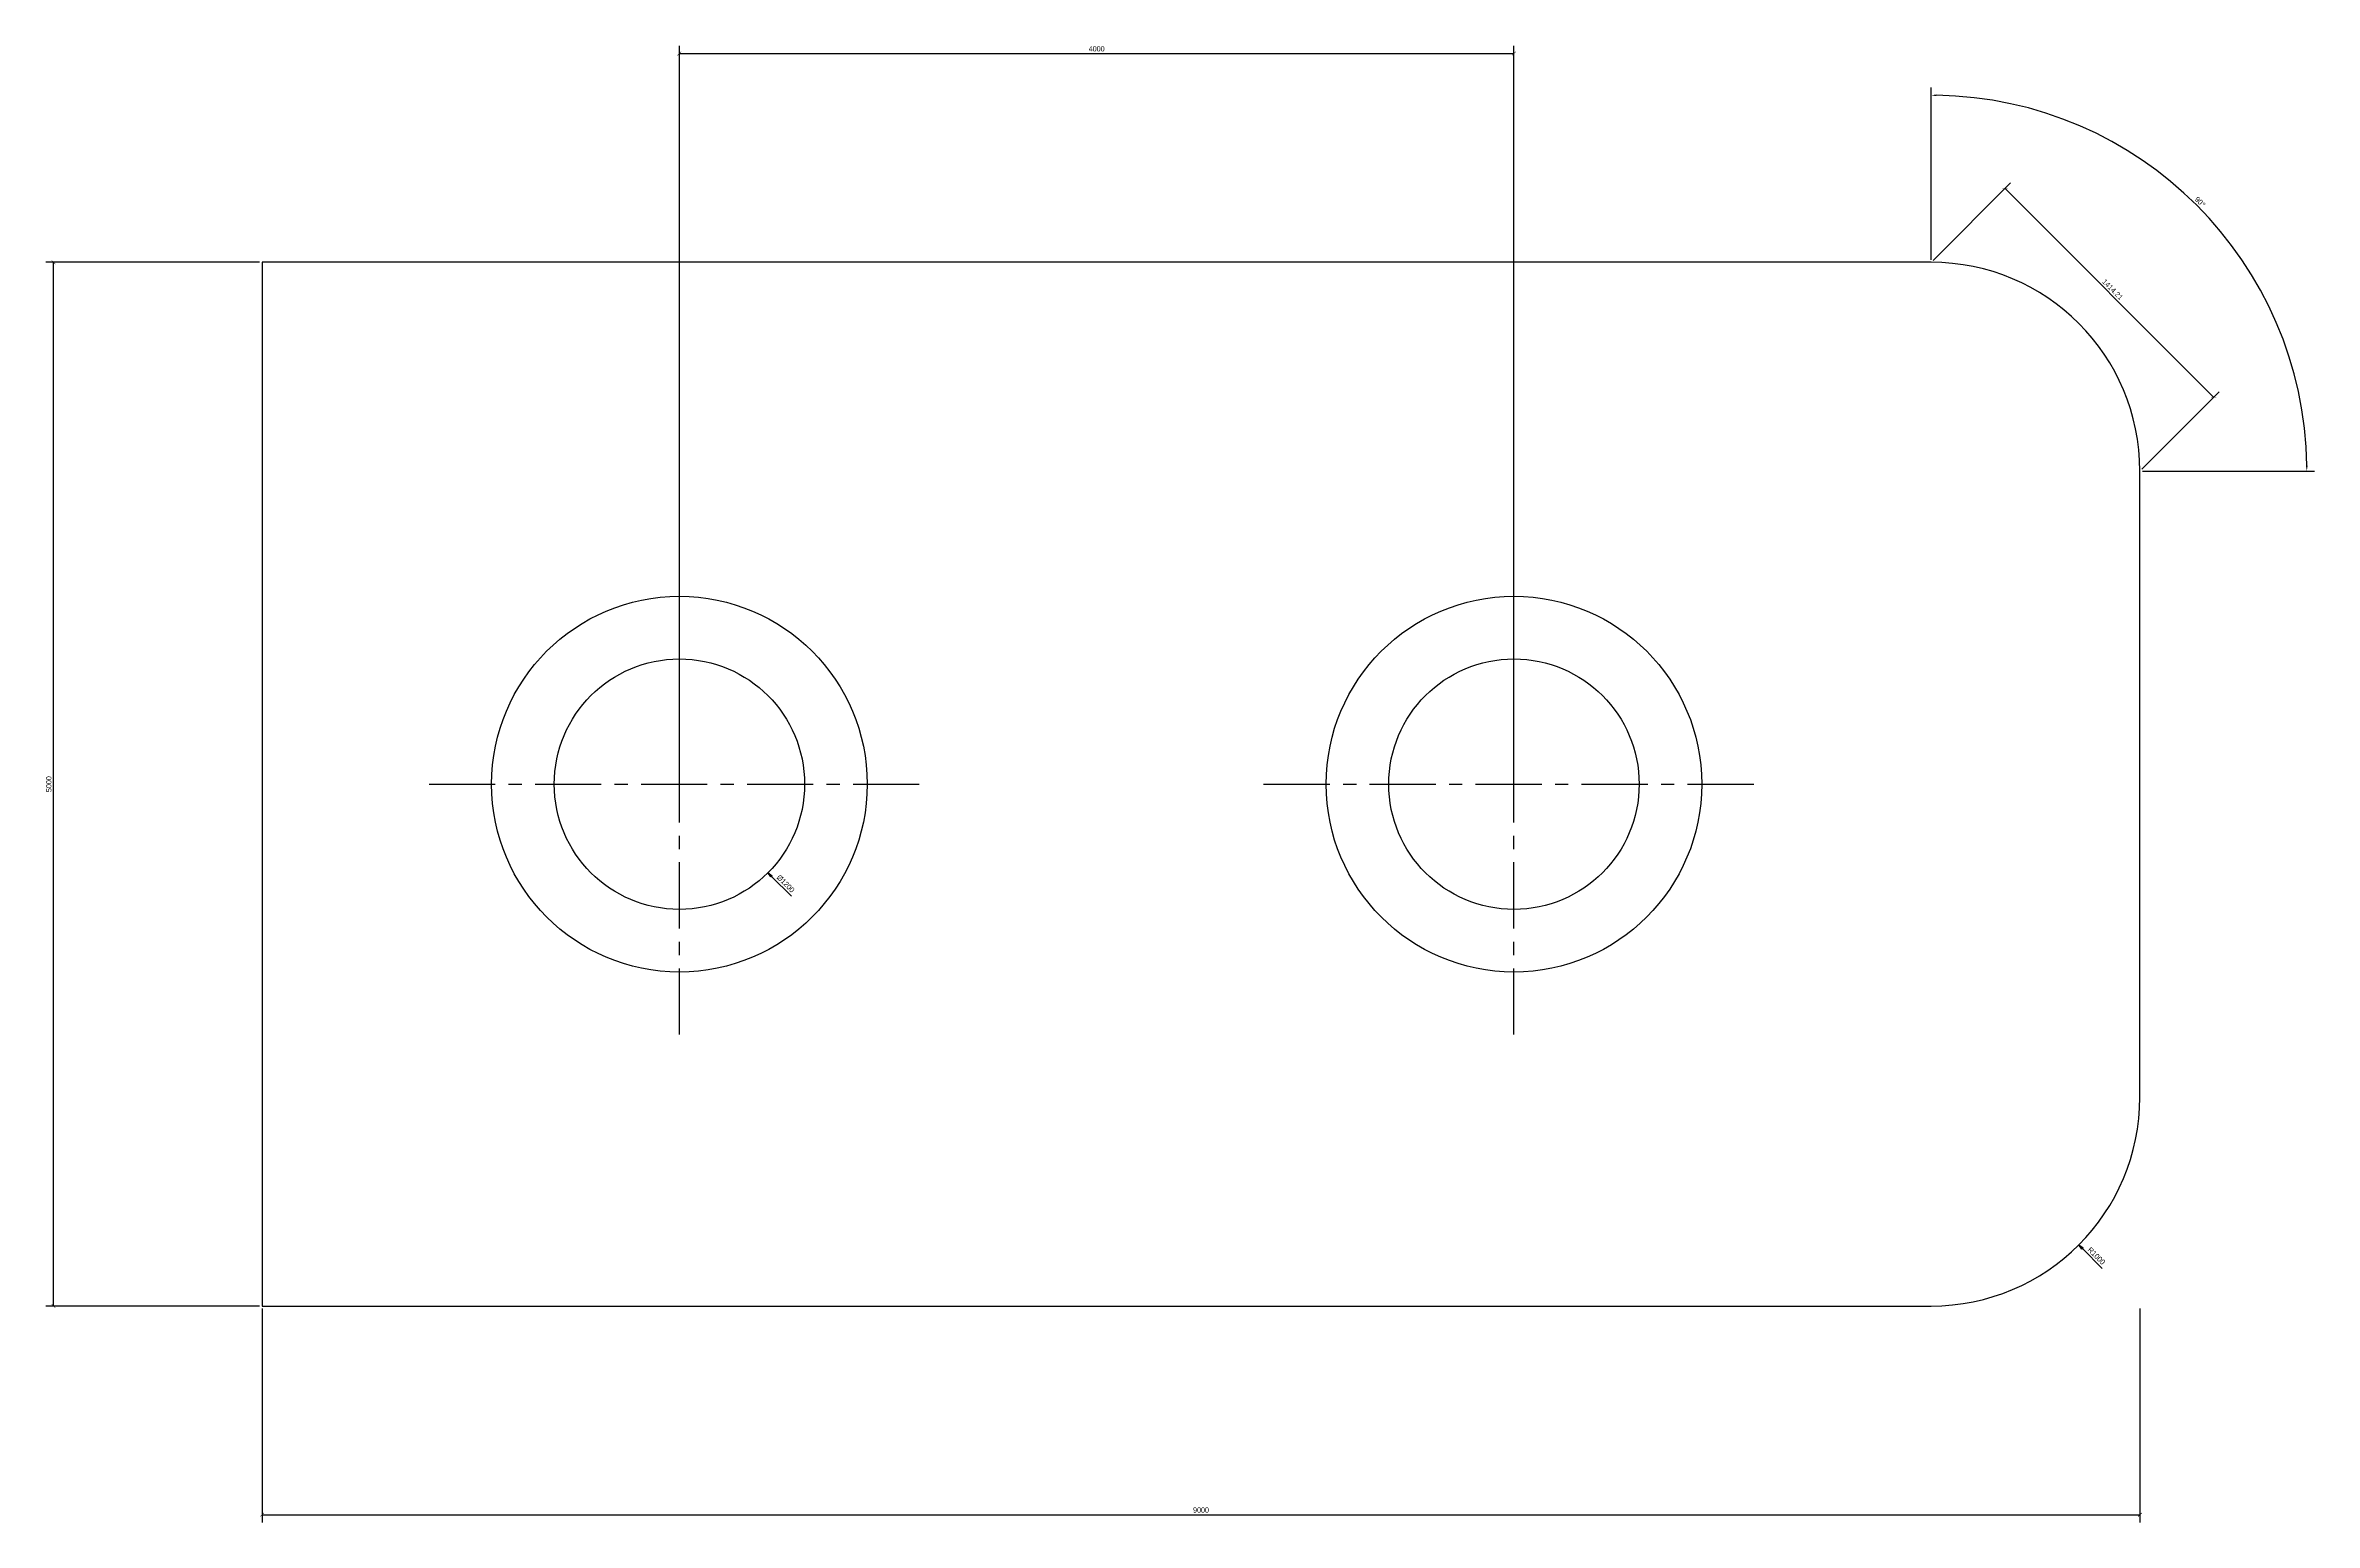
# Model space of a CAD drawing. Header units: metres. Extents: x -10 to 98, y -10 to 60.
import ezdxf

# ---------------------------------------------------------------- set-up
doc = ezdxf.new("R2010")
doc.units = ezdxf.units.M
doc.linetypes.add('CENTER', pattern=[5.08, 3.175, -0.635, 0.635, -0.635])
for name, color, linetype in [('CENTER', 1, 'CENTER'), ('DIMS', 3, 'Continuous'), ('HIDDEN', 5, 'Continuous'), ('OUTLINE', 7, 'Continuous')]:
    doc.layers.add(name, color=color, linetype=linetype)
doc.styles.add('OpenSansCondensed-Light', font='OpenSansCondensed-Light.ttf')
doc.dimstyles.new('EZ_CURVED', dxfattribs={"dimtxt": 0.25, "dimasz": 0.25, "dimexe": 0.375, "dimexo": 0.125, "dimgap": 0.1, "dimtad": 1, "dimlfac": 100, "dimzin": 12, "dimdsep": 46, "dimtxsty": 'OpenSansCondensed-Light', "dimcen": 2.5, "dimazin": 2, "dimtfac": 0.5, "dimtmove": 2, "dimatfit": 3, "dimarcsym": 2})
doc.dimstyles.new('EZ_RADIUS', dxfattribs={"dimtxt": 0.25, "dimasz": 0.25, "dimexe": 0.375, "dimexo": 0.125, "dimgap": 0.1, "dimtad": 1, "dimlfac": 100, "dimzin": 12, "dimdsep": 46, "dimtxsty": 'OpenSansCondensed-Light', "dimblk": 'CLOSEDBLANK', "dimcen": 2.5, "dimazin": 3, "dimtfac": 0.5, "dimtmove": 1, "dimatfit": 3})
doc.dimstyles.new('EZDXF', dxfattribs={"dimtxt": 0.25, "dimasz": 0.175, "dimexe": 0.375, "dimexo": 0.125, "dimgap": 0.1, "dimtad": 1, "dimlfac": 100, "dimzin": 12, "dimdsep": 46, "dimtxsty": 'OpenSansCondensed-Light', "dimblk": 'ARCHTICK', "dimcen": 2.5, "dimazin": 3, "dimtfac": 0.5, "dimtmove": 2, "dimatfit": 3})

# ---------------------------------------------------------------- blocks, each defined once
blk = doc.blocks.new('_ARCHTICK')
at = {"color": 0, "linetype": 'ByBlock', "const_width": 0.15}
blk.add_lwpolyline([(-0.5, -0.5), (0.5, 0.5)], dxfattribs=at)
blk = doc.blocks.new('_CLOSEDBLANK')
at = {"color": 0, "linetype": 'ByBlock'}
blk.add_lwpolyline([(-1, 0.16), (0, 0), (-1, -0.16)], close=True, dxfattribs=at)
blk = doc.blocks.new('*D7')
blk.add_line((87.25, 2.75), (88.2, 1.8))
at = {"layer": 'Defpoints'}
for p in [(80, 10), (87.07, 2.93)]:
    blk.add_point(p, dxfattribs=at)
at = {"layer": 'DIMS', "xscale": 0.25, "yscale": 0.25, "rotation": 135}
blk.add_blockref('_CLOSEDBLANK', (87.07, 2.93), dxfattribs=at)
at = {"layer": 'DIMS', "insert": (87.92, 2.4), "char_height": 0.25, "attachment_point": 5, "rotation": 315, "style": 'OpenSansCondensed-Light'}
blk.add_mtext('R1000', dxfattribs=at)
blk = doc.blocks.new('*D8')
blk.add_line((24.42, 20.58), (25.37, 19.63))
at = {"layer": 'Defpoints'}
for p in [(20, 25), (24.24, 20.76)]:
    blk.add_point(p, dxfattribs=at)
at = {"layer": 'DIMS', "xscale": 0.25, "yscale": 0.25, "rotation": 135}
blk.add_blockref('_CLOSEDBLANK', (24.24, 20.76), dxfattribs=at)
at = {"layer": 'DIMS', "insert": (25.09, 20.23), "char_height": 0.25, "attachment_point": 5, "rotation": 315, "style": 'OpenSansCondensed-Light'}
blk.add_mtext('%%c1200', dxfattribs=at)

msp = doc.modelspace()

# ---------------------------------------------------------------- linework, layer by layer
at = {"layer": 'CENTER'}
for p, q in [((20, 13), (20, 37)), ((60, 13), (60, 37)), ((8, 25), (32, 25)), ((48, 25), (72, 25))]:
    msp.add_line(p, q, dxfattribs=at)
at = {"layer": 'HIDDEN'}
for centre in [(20, 25), (60, 25)]:
    msp.add_circle(centre, 9, dxfattribs=at)
at = {"layer": 'OUTLINE'}
for p, q in [((80, 50), (0, 50)), ((0, 50), (0, 0)), ((90, 10), (90, 40)), ((0, 0), (80, 0))]:
    msp.add_line(p, q, dxfattribs=at)
for centre in [(20, 25), (60, 25)]:
    msp.add_circle(centre, 6, dxfattribs=at)
for centre, start, end in [((80, 40), 0, 90), ((80, 10), 270, 0)]:
    msp.add_arc(centre, 10, start, end, dxfattribs=at)

# ---------------------------------------------------------------- dimensions: what is measured, and where the dimension line sits
at = {"layer": 'DIMS'}
for base, p1, p2 in [((20, 60), (20, 25), (60, 25)), ((0, -10), (0, 0), (90, 0))]:
    msp.add_linear_dim(base=base, p1=p1, p2=p2, dimstyle='EZDXF', dxfattribs=at).render()
msp.add_angular_dim_3p(base=(92.72792, 52.72792), center=(80, 40), p1=(90, 40), p2=(80, 50), dimstyle='EZ_CURVED', dxfattribs=at).render()
for base, p1, p2, angle in [((83.53553, 53.53553), (80, 50), (90, 40), 315), ((-10, 0), (0, 0), (0, 50), 90)]:
    msp.add_linear_dim(base=base, p1=p1, p2=p2, angle=angle, dimstyle='EZDXF', dxfattribs=at).render()
dim = msp.add_diameter_dim_2p(p1=(15.75736, 29.24264), p2=(24.24264, 20.75736), dimstyle='EZ_RADIUS', dxfattribs=at)
dim.commit()
dim.dimension.update_dxf_attribs({"geometry": '*D8', "text_midpoint": (25.09117, 20.22703)})
dim = msp.add_radius_dim(center=(80, 10), mpoint=(87.07107, 2.92893), dimstyle='EZ_RADIUS', dxfattribs=at)
dim.commit()
dim.dimension.update_dxf_attribs({"geometry": '*D7', "text_midpoint": (87.9196, 2.3986)})

doc.saveas('drawing.dxf')
